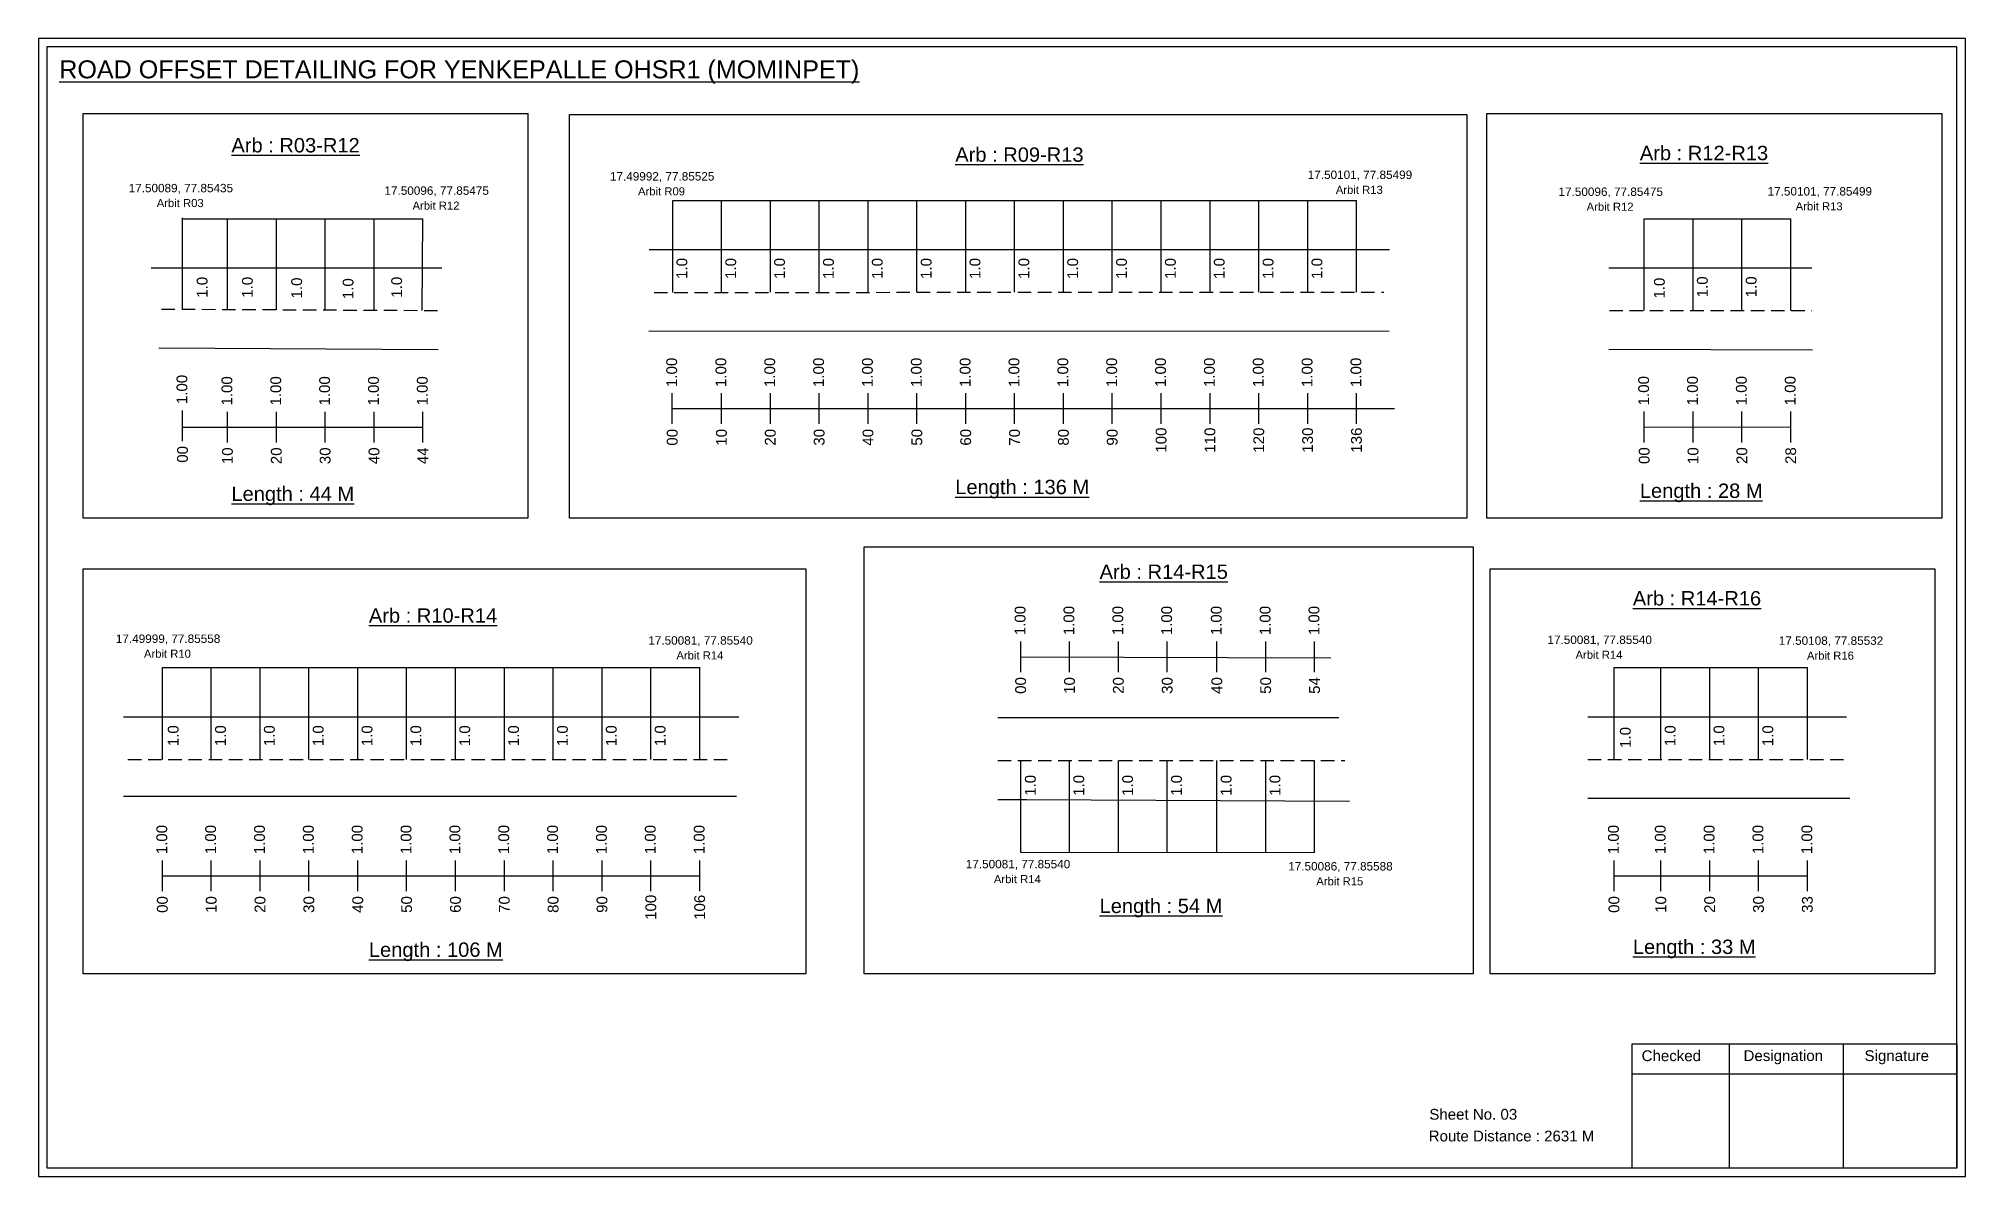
# Model space of a CAD drawing. Header units: inches. Extents: x 1121 to 7703, y 222 to 1459.
# Drawn here: x 5755 to 6291, y 1044 to 1361 of the extents above; entities that cross this region are included whole.
import ezdxf

# ---------------------------------------------------------------- set-up
doc = ezdxf.new("R2010")
doc.units = ezdxf.units.IN
doc.header["$MEASUREMENT"] = 0
doc.linetypes.add('DASHED2', pattern=[0.375, 0.25, -0.125])
doc.layers.add('PDF_Geometry', color=7, linetype='Continuous')
doc.layers.add('PDF_Text', color=5, linetype='Continuous')
doc.styles.add('PDF Arial', font='arial.ttf')
doc.styles.get("Standard").update_dxf_attribs({"font": 'arial.ttf'})

msp = doc.modelspace()

# ---------------------------------------------------------------- texts
at = {"color": 242, "true_color": 0xcd2027}
for s, height, p in [('%%UROAD OFFSET DETAILING FOR YENKEPALLE OHSR1 (MOMINPET)', 5, (5760.67, 1349.55)), ('%%UArb : R03-R12', 4, (5808.6, 1328.93)), ('%%UArb : R09-R13', 4, (6010.13, 1326.32)), ('%%UArb : R12-R13', 4, (6200.72, 1326.77)), ('%%ULength : 44 M', 4, (5808.6, 1231.93)), ('%%ULength : 136 M', 4, (6010.13, 1233.82)), ('%%ULength : 28 M', 4, (6200.72, 1232.77)), ('%%UArb : R14-R15', 4, (6050.31, 1210.22)), ('%%UArb : R10-R14', 4, (5846.87, 1198.03)), ('%%UArb : R14-R16', 4, (6198.77, 1202.83)), ('%%ULength : 54 M', 4, (6050.31, 1117.22)), ('%%ULength : 106 M', 4, (5846.87, 1105.03)), ('%%ULength : 33 M', 4, (6198.77, 1105.83))]:
    msp.add_text(s, height=height, dxfattribs=at).set_placement(p)
at = {"color": 5}
for s, height, p in [('17.50089, 77.85435', 2.34, (5779.98, 1317.83)), ('17.49992, 77.85525', 2.34, (5913.98, 1321.1)), ('17.50101, 77.85499', 2.34, (6108.25, 1321.53)), ('Arbit R13', 2.246, (6116.07, 1317.4)), ('Arbit R03', 2.246, (5787.8, 1313.71)), ('17.50096, 77.85475', 2.34, (5851.2, 1317.13)), ('Arbit R12', 2.246, (5859.02, 1313)), ('Arbit R09', 2.246, (5921.8, 1316.97)), ('17.50096, 77.85475', 2.34, (6178.07, 1316.82)), ('Arbit R12', 2.246, (6185.89, 1312.69)), ('17.50101, 77.85499', 2.34, (6236.28, 1316.93)), ('Arbit R13', 2.246, (6244.1, 1312.81)), ('17.49999, 77.85558', 2.34, (5776.42, 1192.41)), ('17.50081, 77.85540', 2.34, (5924.66, 1191.93)), ('17.50081, 77.85540', 2.34, (6174.99, 1192.11)), ('17.50108, 77.85532', 2.34, (6239.4, 1191.88)), ('Arbit R10', 2.246, (5784.24, 1188.28)), ('Arbit R14', 2.246, (5932.49, 1187.81)), ('Arbit R14', 2.246, (6182.81, 1187.99)), ('Arbit R16', 2.246, (6247.23, 1187.75)), ('17.50081, 77.85540', 2.34, (6013.05, 1129.68)), ('Arbit R14', 2.246, (6020.87, 1125.55)), ('17.50086, 77.85588', 2.34, (6102.82, 1129.07)), ('Arbit R15', 2.246, (6110.64, 1124.94))]:
    msp.add_text(s, height=height, dxfattribs=at).set_placement(p)
for p in [(5935.51, 1293.71), (5949.11, 1293.71), (5962.71, 1293.71), (5976.31, 1293.71), (5989.91, 1293.71), (6003.51, 1293.71), (6017.11, 1293.71), (6030.71, 1293.71), (6044.31, 1293.71), (6057.91, 1293.71), (6071.51, 1293.71), (6085.11, 1293.71), (6098.71, 1293.71), (6112.31, 1293.71), (5801.95, 1288.47), (5814.53, 1288.47), (5828.26, 1288.28), (5842.58, 1288.09), (5856.1, 1288.5), (6207.65, 1288.24), (6219.61, 1288.6), (6233.21, 1288.6), (5793.89, 1163.67), (5807.05, 1163.67), (5820.65, 1163.67), (5834.25, 1163.67), (5847.85, 1163.67), (5861.45, 1163.67), (5875.05, 1163.67), (5888.65, 1163.67), (5902.25, 1163.67), (5915.85, 1163.67), (5929.45, 1163.67), (6198.17, 1163.17), (6210.64, 1163.67), (6224.24, 1163.67), (6237.84, 1163.67), (6032.52, 1149.84), (6046.01, 1149.84), (6059.61, 1149.84), (6073.21, 1149.84), (6087.03, 1149.84), (6100.63, 1149.84)]:
    msp.add_text('1.0', height=3, rotation=90).set_placement(p)
at = {"color": 217, "true_color": 0x93278f}
for s, p in [('1.00', (5932.67, 1263.63)), ('1.00', (5946.37, 1263.63)), ('1.00', (5959.97, 1263.63)), ('1.00', (5973.57, 1263.63)), ('1.00', (5987.17, 1263.63)), ('1.00', (6000.77, 1263.63)), ('1.00', (6014.37, 1263.63)), ('1.00', (6027.97, 1263.63)), ('1.00', (6041.57, 1263.63)), ('1.00', (6055.17, 1263.63)), ('1.00', (6068.77, 1263.63)), ('1.00', (6082.37, 1263.63)), ('1.00', (6095.97, 1263.63)), ('1.00', (6109.57, 1263.63)), ('1.00', (6123.17, 1263.63)), ('1.00', (5796.32, 1258.87)), ('1.00', (5808.84, 1258.48)), ('1.00', (5822.44, 1258.48)), ('1.00', (5836.04, 1258.48)), ('1.00', (5849.64, 1258.48)), ('1.00', (5863.24, 1258.48)), ('1.00', (6203.27, 1258.53)), ('1.00', (6216.87, 1258.53)), ('1.00', (6230.47, 1258.53)), ('1.00', (6244.07, 1258.53)), ('00', (5932.82, 1247.31)), ('10', (5946.52, 1247.31)), ('20', (5960.12, 1247.31)), ('30', (5973.72, 1247.31)), ('40', (5987.32, 1247.31)), ('50', (6000.92, 1247.31)), ('60', (6014.52, 1247.31)), ('70', (6028.12, 1247.31)), ('80', (6041.72, 1247.31)), ('90', (6055.32, 1247.31)), ('100', (6068.92, 1245.36)), ('110', (6082.52, 1245.36)), ('120', (6096.12, 1245.36)), ('130', (6109.72, 1245.36)), ('136', (6123.32, 1245.36)), ('00', (5796.47, 1242.55)), ('10', (5808.99, 1242.16)), ('20', (5822.59, 1242.16)), ('30', (5836.19, 1242.16)), ('40', (5849.79, 1242.16)), ('44', (5863.39, 1242.16)), ('00', (6203.42, 1242.21)), ('10', (6217.02, 1242.21)), ('20', (6230.62, 1242.21)), ('28', (6244.22, 1242.21)), ('1.00', (6029.67, 1194.55)), ('1.00', (6043.27, 1194.55)), ('1.00', (6056.87, 1194.55)), ('1.00', (6070.47, 1194.55)), ('1.00', (6084.29, 1194.55)), ('1.00', (6097.89, 1194.55)), ('1.00', (6111.49, 1194.55)), ('00', (6029.82, 1178.23)), ('10', (6043.42, 1178.23)), ('20', (6057.02, 1178.23)), ('30', (6070.62, 1178.23)), ('40', (6084.44, 1178.23)), ('50', (6098.04, 1178.23)), ('54', (6111.64, 1178.23)), ('1.00', (5790.71, 1133.59)), ('1.00', (5804.31, 1133.59)), ('1.00', (5817.91, 1133.59)), ('1.00', (5831.51, 1133.59)), ('1.00', (5845.11, 1133.59)), ('1.00', (5858.71, 1133.59)), ('1.00', (5872.31, 1133.59)), ('1.00', (5885.91, 1133.59)), ('1.00', (5899.51, 1133.59)), ('1.00', (5913.11, 1133.59)), ('1.00', (5926.71, 1133.59)), ('1.00', (5940.31, 1133.59)), ('1.00', (6194.86, 1133.59)), ('1.00', (6207.9, 1133.59)), ('1.00', (6221.5, 1133.59)), ('1.00', (6235.1, 1133.59)), ('1.00', (6248.7, 1133.59)), ('00', (5790.86, 1117.27)), ('10', (5804.46, 1117.27)), ('20', (5818.06, 1117.27)), ('30', (5831.66, 1117.27)), ('40', (5845.26, 1117.27)), ('50', (5858.86, 1117.27)), ('60', (5872.46, 1117.27)), ('70', (5886.06, 1117.27)), ('80', (5899.66, 1117.27)), ('90', (5913.26, 1117.27)), ('100', (5926.86, 1115.32)), ('106', (5940.46, 1115.32)), ('00', (6195.01, 1117.27)), ('10', (6208.05, 1117.27)), ('20', (6221.65, 1117.27)), ('30', (6235.25, 1117.27)), ('33', (6248.85, 1117.27))]:
    msp.add_text(s, height=3, rotation=90, dxfattribs=at).set_placement(p)
for s, p in [('Sheet No. 03', (6142.11, 1059.71)), ('Route Distance : 2631 M', (6141.92, 1053.66))]:
    msp.add_text(s, height=3).set_placement(p)
at = {"layer": 'PDF_Text', "color": 7, "attachment_point": 7, "style": 'PDF Arial'}
for s, insert, char_height in [('Checked', (6201.21, 1075.96), 3.001), ('Designation', (6229.59, 1075.13), 3.0006), ('Signature', (6263.27, 1075.13), 3.001)]:
    msp.add_mtext(s, dxfattribs=dict(at, insert=insert, char_height=char_height))

# ---------------------------------------------------------------- linework, layer by layer
at = {"color": 5}
for p, q in [((5931.45, 1315.57), (6121.85, 1315.57)), ((5794.99, 1310.42), (5861.91, 1310.42)), ((6201.94, 1310.47), (6242.74, 1310.46)), ((5789.38, 1185.53), (5938.98, 1185.53)), ((6193.53, 1185.53), (6247.37, 1185.53)), ((6028.35, 1134.11), (6110.16, 1134.14))]:
    msp.add_line(p, q, dxfattribs=at)
for p, q in [((5931.45, 1289.96), (5931.45, 1315.57)), ((5945.05, 1290.04), (5945.05, 1315.57)), ((5958.65, 1290.04), (5958.65, 1315.57)), ((5972.25, 1290.04), (5972.25, 1315.57)), ((5985.85, 1290.04), (5985.85, 1315.57)), ((5999.45, 1290.04), (5999.45, 1315.57)), ((6013.05, 1290.04), (6013.05, 1315.57)), ((6026.65, 1290.04), (6026.65, 1315.57)), ((6040.25, 1290.04), (6040.25, 1315.57)), ((6053.85, 1290.04), (6053.85, 1315.57)), ((6067.45, 1290.04), (6067.45, 1315.57)), ((6081.05, 1290.04), (6081.05, 1315.57)), ((6094.65, 1290.04), (6094.65, 1315.57)), ((6108.25, 1290.04), (6108.25, 1315.57)), ((6121.85, 1290.04), (6121.85, 1315.57)), ((5794.99, 1285.19), (5794.99, 1310.72)), ((5807.51, 1285.14), (5807.51, 1310.42)), ((5821.11, 1285.09), (5821.11, 1310.42)), ((5834.71, 1285.15), (5834.71, 1310.42)), ((5848.31, 1284.89), (5848.31, 1310.42)), ((5861.69, 1284.92), (5861.91, 1310.42)), ((6201.94, 1284.93), (6201.94, 1310.47)), ((6215.54, 1284.93), (6215.54, 1310.47)), ((6229.14, 1284.93), (6229.14, 1310.47)), ((6242.74, 1284.93), (6242.74, 1310.47)), ((5924.91, 1301.91), (6131.01, 1301.92)), ((5867.16, 1296.75), (5786.21, 1296.75)), ((6192.1, 1296.81), (6248.59, 1296.81)), ((5924.8, 1279.3), (6130.97, 1279.2)), ((5788.42, 1274.55), (5866.15, 1274.12)), ((6192.1, 1274.13), (6248.81, 1274)), ((5789.38, 1159.99), (5789.38, 1185.53)), ((5802.98, 1159.99), (5802.98, 1185.53)), ((5816.58, 1159.99), (5816.58, 1185.53)), ((5830.18, 1159.99), (5830.18, 1185.53)), ((5843.78, 1159.99), (5843.78, 1185.53)), ((5857.38, 1159.99), (5857.38, 1185.53)), ((5870.98, 1159.99), (5870.98, 1185.53)), ((5884.58, 1159.99), (5884.58, 1185.53)), ((5898.18, 1159.99), (5898.18, 1185.53)), ((5911.78, 1159.99), (5911.78, 1185.53)), ((5925.38, 1159.99), (5925.38, 1185.53)), ((5938.98, 1159.99), (5938.98, 1185.53)), ((6193.53, 1159.99), (6193.53, 1185.53)), ((6206.57, 1159.99), (6206.57, 1185.53)), ((6220.17, 1159.99), (6220.17, 1185.53)), ((6233.77, 1159.99), (6233.77, 1185.53)), ((6247.37, 1159.99), (6247.37, 1185.53)), ((5778.51, 1171.88), (5949.86, 1171.88)), ((6116.89, 1171.53), (6021.94, 1171.53)), ((6186.19, 1171.88), (6258.22, 1171.88)), ((6028.35, 1134.11), (6028.35, 1159.64)), ((6041.95, 1134.11), (6041.95, 1159.64)), ((6055.55, 1134.11), (6055.55, 1159.64)), ((6069.15, 1134.11), (6069.15, 1159.64)), ((6082.96, 1134.11), (6082.96, 1159.64)), ((6096.56, 1134.11), (6096.56, 1159.64)), ((6110.16, 1134.11), (6110.16, 1159.64)), ((5949.17, 1149.69), (5778.51, 1149.69)), ((6186.19, 1149.19), (6259.22, 1149.19))]:
    msp.add_line(p, q)
at = {"linetype": 'DASHED2', "ltscale": 15}
for p, q in [((5926.26, 1289.96), (6129.43, 1290.04)), ((5789.13, 1285.33), (5867.42, 1284.92)), ((6192.25, 1284.93), (6248.59, 1284.93)), ((5779.78, 1159.99), (5947.38, 1159.99)), ((6021.94, 1159.64), (6118.61, 1159.64)), ((6186.19, 1159.99), (6258.72, 1159.99))]:
    msp.add_line(p, q, dxfattribs=at)
at = {"color": 217, "true_color": 0x93278f}
for p, q in [((5931.34, 1253.34), (5931.34, 1261.9)), ((5945.05, 1253.34), (5945.05, 1261.9)), ((5958.65, 1253.34), (5958.65, 1261.9)), ((5972.25, 1253.34), (5972.25, 1261.9)), ((5985.85, 1253.34), (5985.85, 1261.9)), ((5999.45, 1253.34), (5999.45, 1261.9)), ((6013.05, 1253.34), (6013.05, 1261.9)), ((6026.65, 1253.34), (6026.65, 1261.9)), ((6040.25, 1253.34), (6040.25, 1261.9)), ((6053.85, 1253.34), (6053.85, 1261.9)), ((6067.45, 1253.34), (6067.45, 1261.9)), ((6081.05, 1253.34), (6081.05, 1261.9)), ((6094.65, 1253.34), (6094.65, 1261.9)), ((6108.25, 1253.34), (6108.25, 1261.9)), ((6121.85, 1253.34), (6121.85, 1261.9)), ((5794.99, 1248.58), (5794.99, 1257.13)), ((5807.51, 1248.19), (5807.51, 1256.75)), ((5821.11, 1248.19), (5821.11, 1256.75)), ((5834.71, 1248.19), (5834.71, 1256.75)), ((5848.31, 1248.19), (5848.31, 1256.75)), ((5861.91, 1248.19), (5861.91, 1256.75)), ((5931.34, 1257.61), (6132.41, 1257.65)), ((6201.94, 1248.23), (6201.94, 1256.79)), ((6215.54, 1248.23), (6215.54, 1256.79)), ((6229.14, 1248.23), (6229.14, 1256.79)), ((6242.74, 1248.23), (6242.74, 1256.79)), ((5794.99, 1252.46), (5861.91, 1252.47)), ((6201.94, 1252.5), (6242.74, 1252.51)), ((6028.35, 1184.25), (6028.35, 1192.81)), ((6041.95, 1184.25), (6041.95, 1192.81)), ((6055.55, 1184.25), (6055.55, 1192.81)), ((6069.15, 1184.25), (6069.15, 1192.81)), ((6082.96, 1184.25), (6082.96, 1192.81)), ((6096.56, 1184.25), (6096.56, 1192.81)), ((6110.16, 1184.25), (6110.16, 1192.81)), ((6028.35, 1188.52), (6114.67, 1188.28)), ((5789.38, 1123.3), (5789.38, 1131.85)), ((5789.38, 1127.56), (5938.98, 1127.59)), ((5802.98, 1123.3), (5802.98, 1131.85)), ((5816.58, 1123.3), (5816.58, 1131.85)), ((5830.18, 1123.3), (5830.18, 1131.85)), ((5843.78, 1123.3), (5843.78, 1131.85)), ((5857.38, 1123.3), (5857.38, 1131.85)), ((5870.98, 1123.3), (5870.98, 1131.85)), ((5884.58, 1123.3), (5884.58, 1131.85)), ((5898.18, 1123.3), (5898.18, 1131.85)), ((5911.78, 1123.3), (5911.78, 1131.85)), ((5925.38, 1123.3), (5925.38, 1131.85)), ((5938.98, 1123.3), (5938.98, 1131.85)), ((6193.53, 1123.3), (6193.53, 1131.85)), ((6193.53, 1127.57), (6247.37, 1127.58)), ((6206.57, 1123.3), (6206.57, 1131.85)), ((6220.17, 1123.3), (6220.17, 1131.85)), ((6233.77, 1123.3), (6233.77, 1131.85)), ((6247.37, 1123.3), (6247.37, 1131.85))]:
    msp.add_line(p, q, dxfattribs=at)
for points in [[(5767.29, 1339.78), (5891.09, 1339.78), (5891.09, 1227.1), (5767.29, 1227.1)], [(5902.71, 1339.46), (6152.56, 1339.46), (6152.56, 1227.1), (5902.71, 1227.1)], [(6158.08, 1339.78), (6284.83, 1339.78), (6284.83, 1227.1), (6158.08, 1227.1)], [(5984.72, 1219.16), (6154.33, 1219.16), (6154.33, 1100.33), (5984.72, 1100.33)], [(5767.29, 1213.01), (5968.53, 1213.01), (5968.53, 1100.33), (5767.29, 1100.33)], [(6159.07, 1213.01), (6282.88, 1213.01), (6282.88, 1100.33), (6159.07, 1100.33)]]:
    msp.add_lwpolyline(points, close=True)
msp.add_lwpolyline([(6021.94, 1148.84), (6030, 1148.84), (6119.85, 1148.34)])
at = {"layer": 'PDF_Geometry'}
for points in [[(5754.9, 1360.62), (5754.9, 1043.91), (6291.37, 1043.91), (6291.37, 1360.62)], [(5757.22, 1358.3), (5757.22, 1046.33), (6288.95, 1046.33), (6288.95, 1358.3)]]:
    msp.add_lwpolyline(points, close=True, dxfattribs=at)
at = {"layer": 'PDF_Geometry', "color": 242, "true_color": 0xcc1f26}
msp.add_lwpolyline([(6288.95, 1046.24), (6198.61, 1046.24), (6198.61, 1080.85), (6288.95, 1080.85)], close=True, dxfattribs=at)
for points in [[(6225.59, 1080.85), (6225.59, 1046.24)], [(6257.32, 1080.85), (6257.32, 1046.24)], [(6198.61, 1072.47), (6288.95, 1072.47)]]:
    msp.add_lwpolyline(points, dxfattribs=at)

msp.set_redraw_order([(e.dxf.handle, doc.entitydb.next_handle()) for e in msp.query("TEXT MTEXT ATTDEF DIMENSION ARC_DIMENSION")])  # texts and dimensions are drawn at this point

doc.saveas('drawing.dxf')
